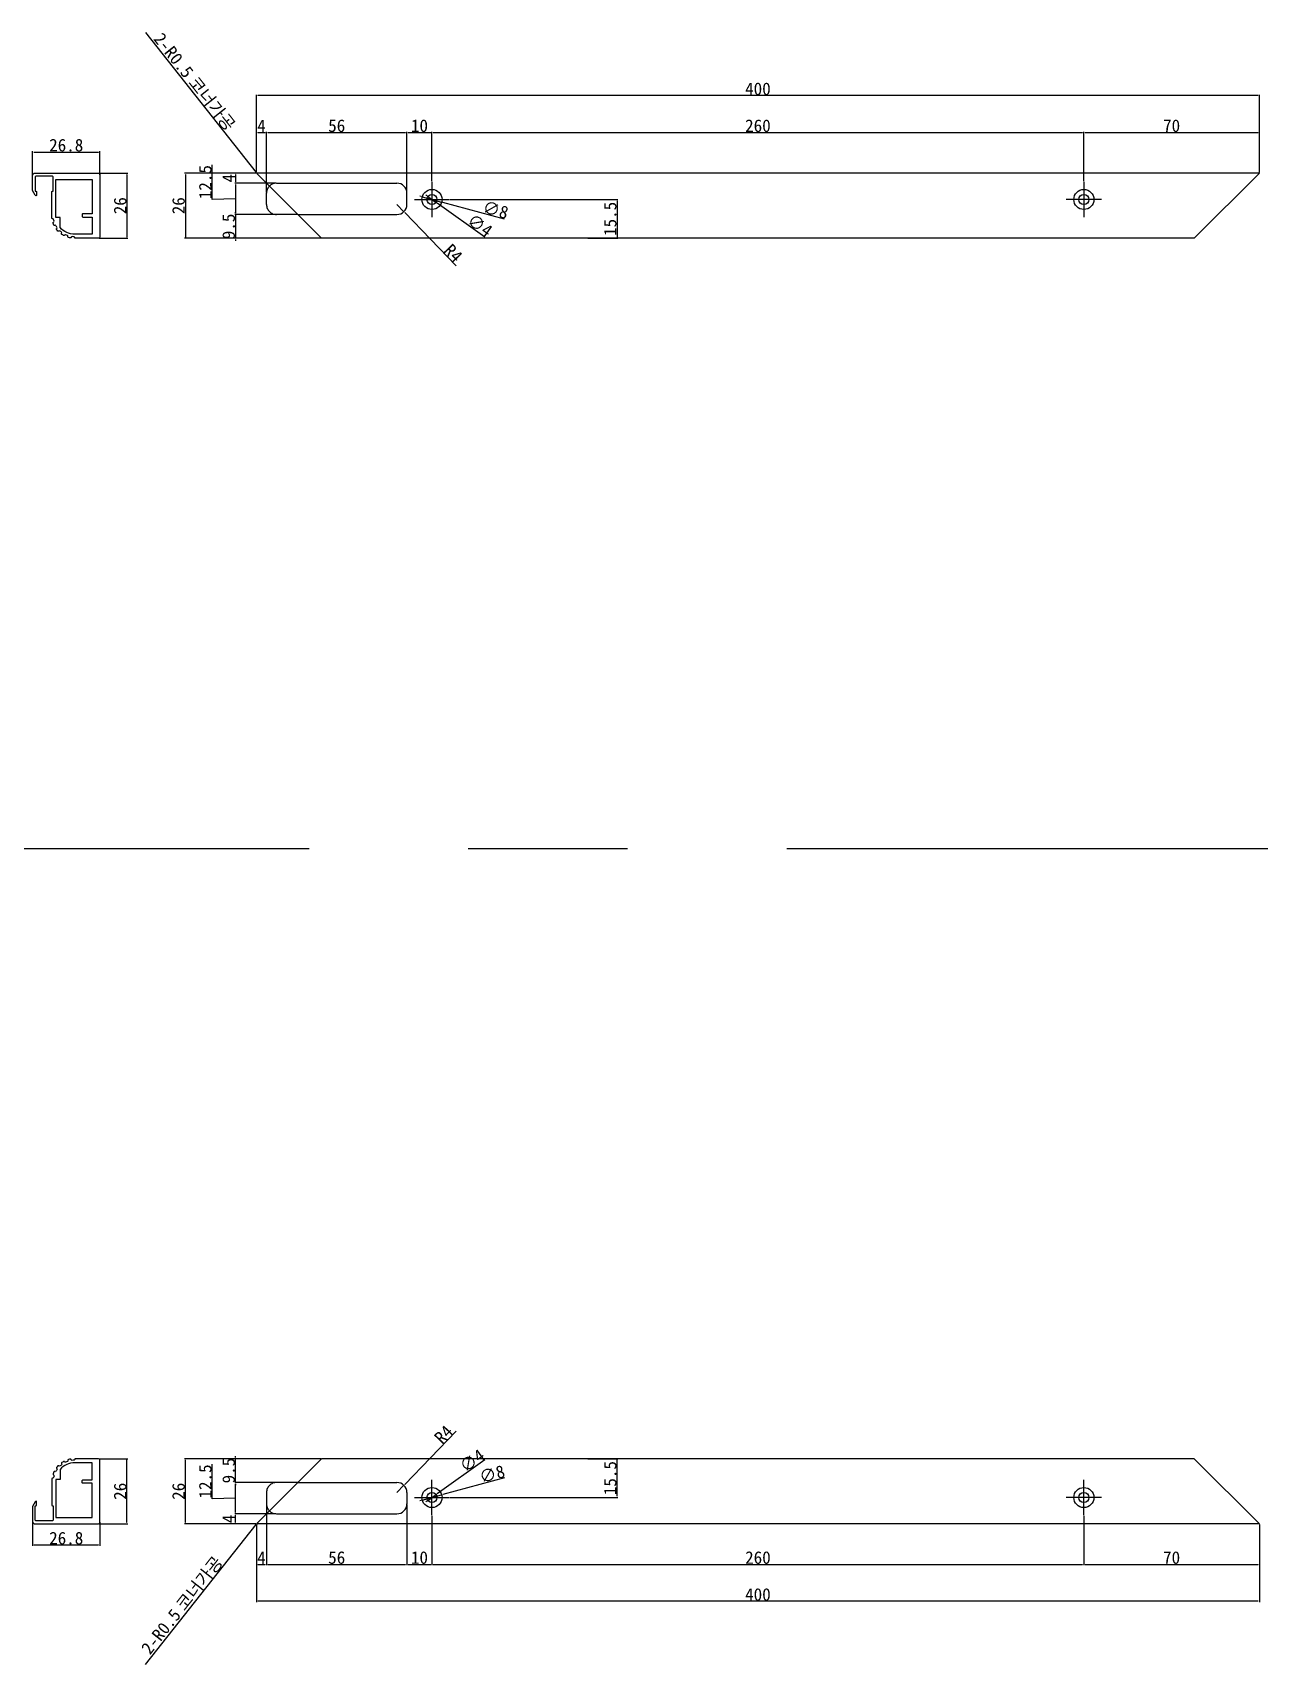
# Model space of a CAD drawing. Header units: millimetres. Extents: x -44117 to 256353, y -2095463 to 65325.
# Drawn here: x -15733 to -15244, y 52875 to 53526 of the extents above; entities that cross this region are included whole.
import ezdxf

# ---------------------------------------------------------------- set-up
doc = ezdxf.new("R2010")
doc.units = ezdxf.units.MM
doc.header["$LTSCALE"] = 10
doc.linetypes.add('CENTER', pattern=[50.8, 31.75, -6.35, 6.35, -6.35])
doc.linetypes.add('HIDDEN', pattern=[9.525, 6.35, -3.175])
doc.layers.add('cen', color=1, linetype='CENTER')
doc.layers.add('hid', color=8, linetype='HIDDEN')
doc.styles.add('고딕', font='')
doc.styles.get('고딕').set_extended_font_data('HYgtrE')
doc.dimstyles.new('hi01 a4 - 1scale', dxfattribs={"dimtxt": 5, "dimasz": 0.5, "dimexe": 0.3, "dimexo": 0.3, "dimgap": 0.2, "dimtad": 1, "dimdec": 1, "dimdsep": 46, "dimtxsty": 'Standard', "dimcen": 1, "dimclrd": 251, "dimclre": 251, "dimclrt": 3, "dimadec": 1, "dimazin": 2, "dimtfac": 1, "dimtdec": 1, "dimtix": 1, "dimtmove": 1, "dimatfit": 3, "dimfxl": 0, "dimarcsym": 0})

msp = doc.modelspace()

# ---------------------------------------------------------------- blocks, each defined once
blk = doc.blocks.new('*D954')
at = {"color": 251, "lineweight": -2, "transparency": 16777216}
for p, q in [((-15643.67, 53469.9), (-15643.67, 53486.08)), ((-15643.17, 53485.78), (-15640.17, 53485.78)), ((-15639.67, 53461.9), (-15639.67, 53486.08))]:
    blk.add_line(p, q, dxfattribs=at)
at = {"color": 251, "transparency": 16777216}
for points in [[(-15643.17, 53485.86), (-15643.17, 53485.69), (-15643.67, 53485.78)], [(-15640.17, 53485.86), (-15640.17, 53485.69), (-15639.67, 53485.78)]]:
    blk.add_solid(points, dxfattribs=at)
at = {"layer": 'Defpoints', "color": 0, "transparency": 16777216}
for p in [(-15639.67, 53485.78), (-15643.67, 53469.6), (-15639.67, 53461.6)]:
    blk.add_point(p, dxfattribs=at)
at = {"color": 3, "transparency": 16777216, "insert": (-15641.67, 53488.48), "char_height": 5, "attachment_point": 5}
blk.add_mtext('4', dxfattribs=at)
blk = doc.blocks.new('*D955')
at = {"color": 251, "lineweight": -2, "transparency": 16777216}
for p, q in [((-15639.67, 53469.9), (-15639.67, 53486.08)), ((-15639.17, 53485.78), (-15584.17, 53485.78)), ((-15583.67, 53461.9), (-15583.67, 53486.08))]:
    blk.add_line(p, q, dxfattribs=at)
at = {"color": 251, "transparency": 16777216}
for points in [[(-15639.17, 53485.86), (-15639.17, 53485.69), (-15639.67, 53485.78)], [(-15584.17, 53485.86), (-15584.17, 53485.69), (-15583.67, 53485.78)]]:
    blk.add_solid(points, dxfattribs=at)
at = {"layer": 'Defpoints', "color": 0, "transparency": 16777216}
for p in [(-15583.67, 53485.78), (-15639.67, 53469.6), (-15583.67, 53461.6)]:
    blk.add_point(p, dxfattribs=at)
at = {"color": 3, "transparency": 16777216, "insert": (-15611.67, 53488.48), "char_height": 5, "attachment_point": 5}
blk.add_mtext('56', dxfattribs=at)
blk = doc.blocks.new('*D976')
at = {"color": 251, "lineweight": -2, "transparency": 16777216}
for p, q in [((-15583.67, 53469.9), (-15583.67, 53486.08)), ((-15583.17, 53485.78), (-15574.17, 53485.78)), ((-15573.67, 53466.4), (-15573.67, 53486.08))]:
    blk.add_line(p, q, dxfattribs=at)
at = {"color": 251, "transparency": 16777216}
for points in [[(-15583.17, 53485.86), (-15583.17, 53485.69), (-15583.67, 53485.78)], [(-15574.17, 53485.86), (-15574.17, 53485.69), (-15573.67, 53485.78)]]:
    blk.add_solid(points, dxfattribs=at)
at = {"layer": 'Defpoints', "color": 0, "transparency": 16777216}
for p in [(-15573.67, 53485.78), (-15583.67, 53469.6), (-15573.67, 53466.1)]:
    blk.add_point(p, dxfattribs=at)
at = {"color": 3, "transparency": 16777216, "insert": (-15578.67, 53488.48), "char_height": 5, "attachment_point": 5}
blk.add_mtext('10', dxfattribs=at)
blk = doc.blocks.new('*D977')
at = {"color": 251, "lineweight": -2, "transparency": 16777216}
for p, q in [((-15573.67, 53466.4), (-15573.67, 53486.08)), ((-15573.17, 53485.78), (-15314.17, 53485.78)), ((-15313.67, 53466.4), (-15313.67, 53486.08))]:
    blk.add_line(p, q, dxfattribs=at)
at = {"color": 251, "transparency": 16777216}
for points in [[(-15573.17, 53485.86), (-15573.17, 53485.69), (-15573.67, 53485.78)], [(-15314.17, 53485.86), (-15314.17, 53485.69), (-15313.67, 53485.78)]]:
    blk.add_solid(points, dxfattribs=at)
at = {"layer": 'Defpoints', "color": 0, "transparency": 16777216}
for p in [(-15313.67, 53485.78), (-15573.67, 53466.1), (-15313.67, 53466.1)]:
    blk.add_point(p, dxfattribs=at)
at = {"color": 3, "transparency": 16777216, "insert": (-15443.67, 53488.48), "char_height": 5, "attachment_point": 5}
blk.add_mtext('260', dxfattribs=at)
blk = doc.blocks.new('*D978')
at = {"color": 251, "lineweight": -2, "transparency": 16777216}
for p, q in [((-15643.67, 53469.9), (-15643.67, 53500.8)), ((-15244.17, 53500.5), (-15643.17, 53500.5)), ((-15243.67, 53469.9), (-15243.67, 53500.8))]:
    blk.add_line(p, q, dxfattribs=at)
at = {"color": 251, "transparency": 16777216}
for points in [[(-15643.17, 53500.58), (-15643.17, 53500.41), (-15643.67, 53500.5)], [(-15244.17, 53500.58), (-15244.17, 53500.41), (-15243.67, 53500.5)]]:
    blk.add_solid(points, dxfattribs=at)
at = {"layer": 'Defpoints', "color": 0, "transparency": 16777216}
for p in [(-15643.67, 53500.5), (-15643.67, 53469.6), (-15243.67, 53469.6)]:
    blk.add_point(p, dxfattribs=at)
at = {"color": 3, "transparency": 16777216, "insert": (-15443.67, 53503.2), "char_height": 5, "attachment_point": 5}
blk.add_mtext('400', dxfattribs=at)
blk = doc.blocks.new('*D979')
at = {"color": 251, "lineweight": -2, "transparency": 16777216}
for p, q in [((-15313.67, 53469.9), (-15313.67, 53486.08)), ((-15313.17, 53485.78), (-15244.17, 53485.78)), ((-15243.67, 53469.9), (-15243.67, 53486.08))]:
    blk.add_line(p, q, dxfattribs=at)
at = {"color": 251, "transparency": 16777216}
for points in [[(-15313.17, 53485.86), (-15313.17, 53485.69), (-15313.67, 53485.78)], [(-15244.17, 53485.86), (-15244.17, 53485.69), (-15243.67, 53485.78)]]:
    blk.add_solid(points, dxfattribs=at)
at = {"layer": 'Defpoints', "color": 0, "transparency": 16777216}
for p in [(-15243.67, 53485.78), (-15313.67, 53469.6), (-15243.67, 53469.6)]:
    blk.add_point(p, dxfattribs=at)
at = {"color": 3, "transparency": 16777216, "insert": (-15278.67, 53488.48), "char_height": 5, "attachment_point": 5}
blk.add_mtext('70', dxfattribs=at)
blk = doc.blocks.new('*D980')
at = {"color": 251, "lineweight": -2, "transparency": 16777216}
for p, q in [((-15732.95, 53468.9), (-15732.95, 53478.33)), ((-15732.45, 53478.03), (-15706.65, 53478.03)), ((-15706.15, 53468.9), (-15706.15, 53478.33))]:
    blk.add_line(p, q, dxfattribs=at)
at = {"color": 251, "transparency": 16777216}
for points in [[(-15732.45, 53478.11), (-15732.45, 53477.94), (-15732.95, 53478.03)], [(-15706.65, 53478.11), (-15706.65, 53477.94), (-15706.15, 53478.03)]]:
    blk.add_solid(points, dxfattribs=at)
at = {"layer": 'Defpoints', "color": 0, "transparency": 16777216}
for p in [(-15706.15, 53478.03), (-15732.95, 53468.6), (-15706.15, 53468.6)]:
    blk.add_point(p, dxfattribs=at)
at = {"color": 3, "transparency": 16777216, "insert": (-15719.55, 53480.73), "char_height": 5, "attachment_point": 5}
blk.add_mtext('26.8', dxfattribs=at)
blk = doc.blocks.new('*D981')
at = {"color": 251, "lineweight": -2, "transparency": 16777216}
for p, q in [((-15706.35, 53469.6), (-15695.03, 53469.6)), ((-15695.33, 53469.1), (-15695.33, 53444.11)), ((-15706.35, 53443.61), (-15695.03, 53443.61))]:
    blk.add_line(p, q, dxfattribs=at)
at = {"color": 251, "transparency": 16777216}
for points in [[(-15695.41, 53469.1), (-15695.25, 53469.1), (-15695.33, 53469.6)], [(-15695.41, 53444.11), (-15695.25, 53444.11), (-15695.33, 53443.61)]]:
    blk.add_solid(points, dxfattribs=at)
at = {"layer": 'Defpoints', "color": 0, "transparency": 16777216}
for p in [(-15706.65, 53469.6), (-15706.65, 53443.61), (-15695.33, 53443.61)]:
    blk.add_point(p, dxfattribs=at)
at = {"color": 3, "transparency": 16777216, "insert": (-15698.03, 53456.61), "char_height": 5, "attachment_point": 5, "rotation": 90}
blk.add_mtext('26', dxfattribs=at)
blk = doc.blocks.new('*D982')
at = {"color": 251, "lineweight": -2, "transparency": 16777216}
for p, q in [((-15643.97, 53469.6), (-15652.35, 53469.6)), ((-15652.05, 53469.1), (-15652.05, 53466.1)), ((-15635.97, 53465.6), (-15652.35, 53465.6))]:
    blk.add_line(p, q, dxfattribs=at)
at = {"color": 251, "transparency": 16777216}
for points in [[(-15652.14, 53469.1), (-15651.97, 53469.1), (-15652.05, 53469.6)], [(-15652.14, 53466.1), (-15651.97, 53466.1), (-15652.05, 53465.6)]]:
    blk.add_solid(points, dxfattribs=at)
at = {"layer": 'Defpoints', "color": 0, "transparency": 16777216}
for p in [(-15643.67, 53469.6), (-15652.05, 53465.6), (-15635.67, 53465.6)]:
    blk.add_point(p, dxfattribs=at)
at = {"color": 3, "transparency": 16777216, "insert": (-15654.75, 53467.6), "char_height": 5, "attachment_point": 5, "rotation": 90}
blk.add_mtext('4', dxfattribs=at)
blk = doc.blocks.new('*D983')
at = {"color": 251, "lineweight": -2, "transparency": 16777216}
for p, q in [((-15661.38, 53459.15), (-15661.38, 53472.89)), ((-15635.97, 53465.6), (-15652.35, 53465.6)), ((-15652.05, 53465.1), (-15652.05, 53453.6)), ((-15652.05, 53459.35), (-15661.38, 53459.15)), ((-15627.47, 53453.1), (-15652.35, 53453.1))]:
    blk.add_line(p, q, dxfattribs=at)
at = {"color": 251, "transparency": 16777216}
for points in [[(-15652.14, 53465.1), (-15651.97, 53465.1), (-15652.05, 53465.6)], [(-15652.14, 53453.6), (-15651.97, 53453.6), (-15652.05, 53453.1)]]:
    blk.add_solid(points, dxfattribs=at)
at = {"layer": 'Defpoints', "color": 0, "transparency": 16777216}
for p in [(-15635.67, 53465.6), (-15652.05, 53453.1), (-15627.17, 53453.1)]:
    blk.add_point(p, dxfattribs=at)
at = {"color": 3, "transparency": 16777216, "insert": (-15664.08, 53466.02), "char_height": 5, "attachment_point": 5, "rotation": 90}
blk.add_mtext('12.5', dxfattribs=at)
blk = doc.blocks.new('*D984')
at = {"color": 251, "lineweight": -2, "transparency": 16777216}
for p, q in [((-15627.47, 53453.1), (-15652.35, 53453.1)), ((-15652.05, 53453.6), (-15652.05, 53454.1)), ((-15652.05, 53453.1), (-15652.05, 53443.61)), ((-15617.98, 53443.61), (-15652.35, 53443.61)), ((-15652.05, 53443.11), (-15652.05, 53442.61))]:
    blk.add_line(p, q, dxfattribs=at)
at = {"color": 251, "transparency": 16777216}
for points in [[(-15652.14, 53453.6), (-15651.97, 53453.6), (-15652.05, 53453.1)], [(-15652.14, 53443.11), (-15651.97, 53443.11), (-15652.05, 53443.61)]]:
    blk.add_solid(points, dxfattribs=at)
at = {"layer": 'Defpoints', "color": 0, "transparency": 16777216}
for p in [(-15627.17, 53453.1), (-15652.05, 53443.61), (-15617.68, 53443.61)]:
    blk.add_point(p, dxfattribs=at)
at = {"color": 3, "transparency": 16777216, "insert": (-15654.75, 53448.36), "char_height": 5, "attachment_point": 5, "rotation": 90}
blk.add_mtext('9.5', dxfattribs=at)
blk = doc.blocks.new('*D985')
at = {"color": 251, "lineweight": -2, "transparency": 16777216}
for p, q in [((-15643.97, 53469.6), (-15672.34, 53469.6)), ((-15672.04, 53469.1), (-15672.04, 53444.11)), ((-15617.98, 53443.61), (-15672.34, 53443.61))]:
    blk.add_line(p, q, dxfattribs=at)
at = {"color": 251, "transparency": 16777216}
for points in [[(-15672.12, 53469.1), (-15671.96, 53469.1), (-15672.04, 53469.6)], [(-15672.12, 53444.11), (-15671.96, 53444.11), (-15672.04, 53443.61)]]:
    blk.add_solid(points, dxfattribs=at)
at = {"layer": 'Defpoints', "color": 0, "transparency": 16777216}
for p in [(-15643.67, 53469.6), (-15672.04, 53443.61), (-15617.68, 53443.61)]:
    blk.add_point(p, dxfattribs=at)
at = {"color": 3, "transparency": 16777216, "insert": (-15674.74, 53456.61), "char_height": 5, "attachment_point": 5, "rotation": 90}
blk.add_mtext('26', dxfattribs=at)
blk = doc.blocks.new('*D986')
at = {"color": 251, "lineweight": -2, "transparency": 16777216}
for p, q in [((-15587.67, 53457.1), (-15584.9, 53454.23)), ((-15564.08, 53432.66), (-15584.55, 53453.87))]:
    blk.add_line(p, q, dxfattribs=at)
at = {"color": 251, "transparency": 16777216}
blk.add_solid([(-15584.49, 53453.92), (-15584.61, 53453.81), (-15584.9, 53454.23)], dxfattribs=at)
at = {"layer": 'Defpoints', "color": 0, "transparency": 16777216}
for p in [(-15587.67, 53457.1), (-15584.9, 53454.23)]:
    blk.add_point(p, dxfattribs=at)
at = {"color": 3, "transparency": 16777216, "insert": (-15565.17, 53437.68), "char_height": 5, "attachment_point": 5, "rotation": 313.98448}
blk.add_mtext('R4', dxfattribs=at)
blk = doc.blocks.new('*D987')
at = {"color": 251, "lineweight": -2, "transparency": 16777216}
for p, q in [((-15578.01, 53460.29), (-15578.5, 53460.42)), ((-15577.53, 53460.16), (-15569.82, 53458.05)), ((-15544.81, 53451.22), (-15569.33, 53457.92))]:
    blk.add_line(p, q, dxfattribs=at)
at = {"color": 251, "transparency": 16777216}
for points in [[(-15577.99, 53460.37), (-15578.04, 53460.21), (-15577.53, 53460.16)], [(-15569.31, 53458), (-15569.35, 53457.84), (-15569.82, 53458.05)]]:
    blk.add_solid(points, dxfattribs=at)
at = {"layer": 'Defpoints', "color": 0, "transparency": 16777216}
for p in [(-15577.53, 53460.16), (-15569.82, 53458.05)]:
    blk.add_point(p, dxfattribs=at)
at = {"color": 3, "transparency": 16777216, "insert": (-15548.31, 53454.97), "char_height": 5, "attachment_point": 5, "rotation": 344.72026}
blk.add_mtext('∅8', dxfattribs=at)
blk = doc.blocks.new('*D988')
at = {"color": 251, "lineweight": -2, "transparency": 16777216}
for p, q in [((-15575.71, 53460.56), (-15576.12, 53460.85)), ((-15575.3, 53460.26), (-15572.04, 53457.94)), ((-15552.57, 53444.07), (-15571.64, 53457.65))]:
    blk.add_line(p, q, dxfattribs=at)
at = {"color": 251, "transparency": 16777216}
for points in [[(-15575.66, 53460.62), (-15575.76, 53460.49), (-15575.3, 53460.26)], [(-15571.59, 53457.72), (-15571.69, 53457.59), (-15572.04, 53457.94)]]:
    blk.add_solid(points, dxfattribs=at)
at = {"layer": 'Defpoints', "color": 0, "transparency": 16777216}
for p in [(-15575.3, 53460.26), (-15572.04, 53457.94)]:
    blk.add_point(p, dxfattribs=at)
at = {"color": 3, "transparency": 16777216, "insert": (-15554.56, 53448.8), "char_height": 5, "attachment_point": 5, "rotation": 324.5302}
blk.add_mtext('∅4', dxfattribs=at)
blk = doc.blocks.new('*D989')
at = {"color": 251, "lineweight": -2, "transparency": 16777216}
for p, q in [((-15566.37, 53459.1), (-15499.57, 53459.1)), ((-15499.87, 53458.6), (-15499.87, 53444.11)), ((-15511.51, 53443.61), (-15499.57, 53443.61))]:
    blk.add_line(p, q, dxfattribs=at)
at = {"color": 251, "transparency": 16777216}
for points in [[(-15499.95, 53458.6), (-15499.79, 53458.6), (-15499.87, 53459.1)], [(-15499.95, 53444.11), (-15499.79, 53444.11), (-15499.87, 53443.61)]]:
    blk.add_solid(points, dxfattribs=at)
at = {"layer": 'Defpoints', "color": 0, "transparency": 16777216}
for p in [(-15566.67, 53459.1), (-15511.81, 53443.61), (-15499.87, 53443.61)]:
    blk.add_point(p, dxfattribs=at)
at = {"color": 3, "transparency": 16777216, "insert": (-15502.57, 53451.36), "char_height": 5, "attachment_point": 5, "rotation": 90}
blk.add_mtext('15.5', dxfattribs=at)
blk = doc.blocks.new('*D956')
at = {"color": 251, "lineweight": -2, "transparency": 16777216}
for p, q in [((-15687.99, 53525.64), (-15643.79, 53469.89)), ((-15643.17, 53469.1), (-15643.48, 53469.5))]:
    blk.add_line(p, q, dxfattribs=at)
at = {"color": 251, "transparency": 16777216}
blk.add_solid([(-15643.73, 53469.94), (-15643.86, 53469.84), (-15643.48, 53469.5)], dxfattribs=at)
at = {"layer": 'Defpoints', "color": 0, "transparency": 16777216}
for p in [(-15643.48, 53469.5), (-15643.17, 53469.1)]:
    blk.add_point(p, dxfattribs=at)
at = {"color": 3, "transparency": 16777216, "insert": (-15668.52, 53505.89), "char_height": 5, "attachment_point": 5, "rotation": 308.40758}
blk.add_mtext('2-R0.5{\\f굴림|b0|i0|c129|p50; 코너가공}', dxfattribs=at)
blk = doc.blocks.new('*D957')
at = {"color": 251, "lineweight": -2, "transparency": 16777216}
for p, q in [((-15639.67, 52938.61), (-15639.67, 52914.44)), ((-15643.67, 52930.61), (-15643.67, 52914.44)), ((-15643.17, 52914.74), (-15640.17, 52914.74))]:
    blk.add_line(p, q, dxfattribs=at)
at = {"color": 251, "transparency": 16777216}
for points in [[(-15643.17, 52914.83), (-15643.17, 52914.66), (-15643.67, 52914.74)], [(-15640.17, 52914.83), (-15640.17, 52914.66), (-15639.67, 52914.74)]]:
    blk.add_solid(points, dxfattribs=at)
at = {"layer": 'Defpoints', "color": 0, "transparency": 16777216}
for p in [(-15639.67, 52938.91), (-15643.67, 52930.91), (-15639.67, 52914.74)]:
    blk.add_point(p, dxfattribs=at)
at = {"color": 3, "transparency": 16777216, "insert": (-15641.67, 52917.44), "char_height": 5, "attachment_point": 5}
blk.add_mtext('4', dxfattribs=at)
blk = doc.blocks.new('*D958')
at = {"color": 251, "lineweight": -2, "transparency": 16777216}
for p, q in [((-15583.67, 52938.61), (-15583.67, 52914.44)), ((-15639.67, 52930.61), (-15639.67, 52914.44)), ((-15639.17, 52914.74), (-15584.17, 52914.74))]:
    blk.add_line(p, q, dxfattribs=at)
at = {"color": 251, "transparency": 16777216}
for points in [[(-15639.17, 52914.83), (-15639.17, 52914.66), (-15639.67, 52914.74)], [(-15584.17, 52914.83), (-15584.17, 52914.66), (-15583.67, 52914.74)]]:
    blk.add_solid(points, dxfattribs=at)
at = {"layer": 'Defpoints', "color": 0, "transparency": 16777216}
for p in [(-15583.67, 52938.91), (-15639.67, 52930.91), (-15583.67, 52914.74)]:
    blk.add_point(p, dxfattribs=at)
at = {"color": 3, "transparency": 16777216, "insert": (-15611.67, 52917.44), "char_height": 5, "attachment_point": 5}
blk.add_mtext('56', dxfattribs=at)
blk = doc.blocks.new('*D991')
at = {"color": 251, "lineweight": -2, "transparency": 16777216}
for p, q in [((-15573.67, 52934.11), (-15573.67, 52914.44)), ((-15583.67, 52930.61), (-15583.67, 52914.44)), ((-15583.17, 52914.74), (-15574.17, 52914.74))]:
    blk.add_line(p, q, dxfattribs=at)
at = {"color": 251, "transparency": 16777216}
for points in [[(-15583.17, 52914.83), (-15583.17, 52914.66), (-15583.67, 52914.74)], [(-15574.17, 52914.83), (-15574.17, 52914.66), (-15573.67, 52914.74)]]:
    blk.add_solid(points, dxfattribs=at)
at = {"layer": 'Defpoints', "color": 0, "transparency": 16777216}
for p in [(-15573.67, 52934.41), (-15583.67, 52930.91), (-15573.67, 52914.74)]:
    blk.add_point(p, dxfattribs=at)
at = {"color": 3, "transparency": 16777216, "insert": (-15578.67, 52917.44), "char_height": 5, "attachment_point": 5}
blk.add_mtext('10', dxfattribs=at)
blk = doc.blocks.new('*D992')
at = {"color": 251, "lineweight": -2, "transparency": 16777216}
for p, q in [((-15573.67, 52934.11), (-15573.67, 52914.44)), ((-15313.67, 52934.11), (-15313.67, 52914.44)), ((-15573.17, 52914.74), (-15314.17, 52914.74))]:
    blk.add_line(p, q, dxfattribs=at)
at = {"color": 251, "transparency": 16777216}
for points in [[(-15573.17, 52914.83), (-15573.17, 52914.66), (-15573.67, 52914.74)], [(-15314.17, 52914.83), (-15314.17, 52914.66), (-15313.67, 52914.74)]]:
    blk.add_solid(points, dxfattribs=at)
at = {"layer": 'Defpoints', "color": 0, "transparency": 16777216}
for p in [(-15573.67, 52934.41), (-15313.67, 52934.41), (-15313.67, 52914.74)]:
    blk.add_point(p, dxfattribs=at)
at = {"color": 3, "transparency": 16777216, "insert": (-15443.67, 52917.44), "char_height": 5, "attachment_point": 5}
blk.add_mtext('260', dxfattribs=at)
blk = doc.blocks.new('*D993')
at = {"color": 251, "lineweight": -2, "transparency": 16777216}
for p, q in [((-15643.67, 52930.61), (-15643.67, 52899.72)), ((-15243.67, 52930.61), (-15243.67, 52899.72)), ((-15244.17, 52900.02), (-15643.17, 52900.02))]:
    blk.add_line(p, q, dxfattribs=at)
at = {"color": 251, "transparency": 16777216}
for points in [[(-15643.17, 52900.1), (-15643.17, 52899.94), (-15643.67, 52900.02)], [(-15244.17, 52900.1), (-15244.17, 52899.94), (-15243.67, 52900.02)]]:
    blk.add_solid(points, dxfattribs=at)
at = {"layer": 'Defpoints', "color": 0, "transparency": 16777216}
for p in [(-15643.67, 52930.91), (-15243.67, 52930.91), (-15643.67, 52900.02)]:
    blk.add_point(p, dxfattribs=at)
at = {"color": 3, "transparency": 16777216, "insert": (-15443.67, 52902.72), "char_height": 5, "attachment_point": 5}
blk.add_mtext('400', dxfattribs=at)
blk = doc.blocks.new('*D994')
at = {"color": 251, "lineweight": -2, "transparency": 16777216}
for p, q in [((-15313.67, 52930.61), (-15313.67, 52914.44)), ((-15243.67, 52930.61), (-15243.67, 52914.44)), ((-15313.17, 52914.74), (-15244.17, 52914.74))]:
    blk.add_line(p, q, dxfattribs=at)
at = {"color": 251, "transparency": 16777216}
for points in [[(-15313.17, 52914.83), (-15313.17, 52914.66), (-15313.67, 52914.74)], [(-15244.17, 52914.83), (-15244.17, 52914.66), (-15243.67, 52914.74)]]:
    blk.add_solid(points, dxfattribs=at)
at = {"layer": 'Defpoints', "color": 0, "transparency": 16777216}
for p in [(-15313.67, 52930.91), (-15243.67, 52930.91), (-15243.67, 52914.74)]:
    blk.add_point(p, dxfattribs=at)
at = {"color": 3, "transparency": 16777216, "insert": (-15278.67, 52917.44), "char_height": 5, "attachment_point": 5}
blk.add_mtext('70', dxfattribs=at)
blk = doc.blocks.new('*D995')
at = {"color": 251, "lineweight": -2, "transparency": 16777216}
for p, q in [((-15732.95, 52931.61), (-15732.95, 52922.19)), ((-15706.15, 52931.61), (-15706.15, 52922.19)), ((-15732.45, 52922.49), (-15706.65, 52922.49))]:
    blk.add_line(p, q, dxfattribs=at)
at = {"color": 251, "transparency": 16777216}
for points in [[(-15732.45, 52922.57), (-15732.45, 52922.41), (-15732.95, 52922.49)], [(-15706.65, 52922.57), (-15706.65, 52922.41), (-15706.15, 52922.49)]]:
    blk.add_solid(points, dxfattribs=at)
at = {"layer": 'Defpoints', "color": 0, "transparency": 16777216}
for p in [(-15732.95, 52931.91), (-15706.15, 52931.91), (-15706.15, 52922.49)]:
    blk.add_point(p, dxfattribs=at)
at = {"color": 3, "transparency": 16777216, "insert": (-15719.55, 52925.19), "char_height": 5, "attachment_point": 5}
blk.add_mtext('26.8', dxfattribs=at)
blk = doc.blocks.new('*D996')
at = {"color": 251, "lineweight": -2, "transparency": 16777216}
for p, q in [((-15706.35, 52956.91), (-15695.03, 52956.91)), ((-15695.33, 52931.41), (-15695.33, 52956.41)), ((-15706.35, 52930.91), (-15695.03, 52930.91))]:
    blk.add_line(p, q, dxfattribs=at)
at = {"color": 251, "transparency": 16777216}
for points in [[(-15695.41, 52956.41), (-15695.25, 52956.41), (-15695.33, 52956.91)], [(-15695.41, 52931.41), (-15695.25, 52931.41), (-15695.33, 52930.91)]]:
    blk.add_solid(points, dxfattribs=at)
at = {"layer": 'Defpoints', "color": 0, "transparency": 16777216}
for p in [(-15706.65, 52956.91), (-15695.33, 52956.91), (-15706.65, 52930.91)]:
    blk.add_point(p, dxfattribs=at)
at = {"color": 3, "transparency": 16777216, "insert": (-15698.03, 52943.91), "char_height": 5, "attachment_point": 5, "rotation": 90}
blk.add_mtext('26', dxfattribs=at)
blk = doc.blocks.new('*D997')
at = {"color": 251, "lineweight": -2, "transparency": 16777216}
for p, q in [((-15635.97, 52934.91), (-15652.35, 52934.91)), ((-15652.05, 52931.41), (-15652.05, 52934.41)), ((-15643.97, 52930.91), (-15652.35, 52930.91))]:
    blk.add_line(p, q, dxfattribs=at)
at = {"color": 251, "transparency": 16777216}
for points in [[(-15652.14, 52934.41), (-15651.97, 52934.41), (-15652.05, 52934.91)], [(-15652.14, 52931.41), (-15651.97, 52931.41), (-15652.05, 52930.91)]]:
    blk.add_solid(points, dxfattribs=at)
at = {"layer": 'Defpoints', "color": 0, "transparency": 16777216}
for p in [(-15652.05, 52934.91), (-15635.67, 52934.91), (-15643.67, 52930.91)]:
    blk.add_point(p, dxfattribs=at)
at = {"color": 3, "transparency": 16777216, "insert": (-15654.75, 52932.91), "char_height": 5, "attachment_point": 5, "rotation": 90}
blk.add_mtext('4', dxfattribs=at)
blk = doc.blocks.new('*D998')
at = {"color": 251, "lineweight": -2, "transparency": 16777216}
for p, q in [((-15661.38, 52940.96), (-15661.38, 52954.7)), ((-15627.47, 52947.41), (-15652.35, 52947.41)), ((-15652.05, 52935.41), (-15652.05, 52946.91)), ((-15652.05, 52941.16), (-15661.38, 52940.96)), ((-15635.97, 52934.91), (-15652.35, 52934.91))]:
    blk.add_line(p, q, dxfattribs=at)
at = {"color": 251, "transparency": 16777216}
for points in [[(-15652.14, 52946.91), (-15651.97, 52946.91), (-15652.05, 52947.41)], [(-15652.14, 52935.41), (-15651.97, 52935.41), (-15652.05, 52934.91)]]:
    blk.add_solid(points, dxfattribs=at)
at = {"layer": 'Defpoints', "color": 0, "transparency": 16777216}
for p in [(-15652.05, 52947.41), (-15627.17, 52947.41), (-15635.67, 52934.91)]:
    blk.add_point(p, dxfattribs=at)
at = {"color": 3, "transparency": 16777216, "insert": (-15664.08, 52947.83), "char_height": 5, "attachment_point": 5, "rotation": 90}
blk.add_mtext('12.5', dxfattribs=at)
blk = doc.blocks.new('*D999')
at = {"color": 251, "lineweight": -2, "transparency": 16777216}
for p, q in [((-15617.98, 52956.91), (-15652.35, 52956.91)), ((-15652.05, 52957.41), (-15652.05, 52957.91)), ((-15652.05, 52947.41), (-15652.05, 52956.91)), ((-15627.47, 52947.41), (-15652.35, 52947.41)), ((-15652.05, 52946.91), (-15652.05, 52946.41))]:
    blk.add_line(p, q, dxfattribs=at)
at = {"color": 251, "transparency": 16777216}
for points in [[(-15652.14, 52957.41), (-15651.97, 52957.41), (-15652.05, 52956.91)], [(-15652.14, 52946.91), (-15651.97, 52946.91), (-15652.05, 52947.41)]]:
    blk.add_solid(points, dxfattribs=at)
at = {"layer": 'Defpoints', "color": 0, "transparency": 16777216}
for p in [(-15652.05, 52956.91), (-15617.68, 52956.91), (-15627.17, 52947.41)]:
    blk.add_point(p, dxfattribs=at)
at = {"color": 3, "transparency": 16777216, "insert": (-15654.75, 52952.16), "char_height": 5, "attachment_point": 5, "rotation": 90}
blk.add_mtext('9.5', dxfattribs=at)
blk = doc.blocks.new('*D1000')
at = {"color": 251, "lineweight": -2, "transparency": 16777216}
for p, q in [((-15617.98, 52956.91), (-15672.34, 52956.91)), ((-15672.04, 52931.41), (-15672.04, 52956.41)), ((-15643.97, 52930.91), (-15672.34, 52930.91))]:
    blk.add_line(p, q, dxfattribs=at)
at = {"color": 251, "transparency": 16777216}
for points in [[(-15672.12, 52956.41), (-15671.96, 52956.41), (-15672.04, 52956.91)], [(-15672.12, 52931.41), (-15671.96, 52931.41), (-15672.04, 52930.91)]]:
    blk.add_solid(points, dxfattribs=at)
at = {"layer": 'Defpoints', "color": 0, "transparency": 16777216}
for p in [(-15672.04, 52956.91), (-15617.68, 52956.91), (-15643.67, 52930.91)]:
    blk.add_point(p, dxfattribs=at)
at = {"color": 3, "transparency": 16777216, "insert": (-15674.74, 52943.91), "char_height": 5, "attachment_point": 5, "rotation": 90}
blk.add_mtext('26', dxfattribs=at)
blk = doc.blocks.new('*D1001')
at = {"color": 251, "lineweight": -2, "transparency": 16777216}
for p, q in [((-15564.08, 52967.85), (-15584.55, 52946.65)), ((-15587.67, 52943.41), (-15584.9, 52946.29))]:
    blk.add_line(p, q, dxfattribs=at)
at = {"color": 251, "transparency": 16777216}
blk.add_solid([(-15584.61, 52946.71), (-15584.49, 52946.59), (-15584.9, 52946.29)], dxfattribs=at)
at = {"layer": 'Defpoints', "color": 0, "transparency": 16777216}
for p in [(-15584.9, 52946.29), (-15587.67, 52943.41)]:
    blk.add_point(p, dxfattribs=at)
at = {"color": 3, "transparency": 16777216, "insert": (-15569.06, 52966.59), "char_height": 5, "attachment_point": 5, "rotation": 46.01552}
blk.add_mtext('R4', dxfattribs=at)
blk = doc.blocks.new('*D1002')
at = {"color": 251, "lineweight": -2, "transparency": 16777216}
for p, q in [((-15544.81, 52949.3), (-15569.33, 52942.6)), ((-15578.01, 52940.23), (-15578.5, 52940.1)), ((-15577.53, 52940.36), (-15569.82, 52942.47))]:
    blk.add_line(p, q, dxfattribs=at)
at = {"color": 251, "transparency": 16777216}
for points in [[(-15578.04, 52940.31), (-15577.99, 52940.15), (-15577.53, 52940.36)], [(-15569.35, 52942.68), (-15569.31, 52942.52), (-15569.82, 52942.47)]]:
    blk.add_solid(points, dxfattribs=at)
at = {"layer": 'Defpoints', "color": 0, "transparency": 16777216}
for p in [(-15577.53, 52940.36), (-15569.82, 52942.47)]:
    blk.add_point(p, dxfattribs=at)
at = {"color": 3, "transparency": 16777216, "insert": (-15549.73, 52950.75), "char_height": 5, "attachment_point": 5, "rotation": 15.27974}
blk.add_mtext('∅8', dxfattribs=at)
blk = doc.blocks.new('*D1003')
at = {"color": 251, "lineweight": -2, "transparency": 16777216}
for p, q in [((-15552.57, 52956.45), (-15571.64, 52942.86)), ((-15575.71, 52939.96), (-15576.12, 52939.67)), ((-15575.3, 52940.25), (-15572.04, 52942.57))]:
    blk.add_line(p, q, dxfattribs=at)
at = {"color": 251, "transparency": 16777216}
for points in [[(-15575.76, 52940.03), (-15575.66, 52939.89), (-15575.3, 52940.25)], [(-15571.69, 52942.93), (-15571.59, 52942.8), (-15572.04, 52942.57)]]:
    blk.add_solid(points, dxfattribs=at)
at = {"layer": 'Defpoints', "color": 0, "transparency": 16777216}
for p in [(-15575.3, 52940.25), (-15572.04, 52942.57)]:
    blk.add_point(p, dxfattribs=at)
at = {"color": 3, "transparency": 16777216, "insert": (-15557.69, 52956.12), "char_height": 5, "attachment_point": 5, "rotation": 35.4698}
blk.add_mtext('∅4', dxfattribs=at)
blk = doc.blocks.new('*D1004')
at = {"color": 251, "lineweight": -2, "transparency": 16777216}
for p, q in [((-15511.51, 52956.91), (-15499.57, 52956.91)), ((-15499.87, 52941.91), (-15499.87, 52956.41)), ((-15566.37, 52941.41), (-15499.57, 52941.41))]:
    blk.add_line(p, q, dxfattribs=at)
at = {"color": 251, "transparency": 16777216}
for points in [[(-15499.95, 52956.41), (-15499.79, 52956.41), (-15499.87, 52956.91)], [(-15499.95, 52941.91), (-15499.79, 52941.91), (-15499.87, 52941.41)]]:
    blk.add_solid(points, dxfattribs=at)
at = {"layer": 'Defpoints', "color": 0, "transparency": 16777216}
for p in [(-15511.81, 52956.91), (-15499.87, 52956.91), (-15566.67, 52941.41)]:
    blk.add_point(p, dxfattribs=at)
at = {"color": 3, "transparency": 16777216, "insert": (-15502.57, 52949.16), "char_height": 5, "attachment_point": 5, "rotation": 90}
blk.add_mtext('15.5', dxfattribs=at)
blk = doc.blocks.new('*D959')
at = {"color": 251, "lineweight": -2, "transparency": 16777216}
for p, q in [((-15687.99, 52874.88), (-15643.79, 52930.63)), ((-15643.17, 52931.41), (-15643.48, 52931.02))]:
    blk.add_line(p, q, dxfattribs=at)
blk.add_arc((-15643.17, 52931.41), 0.5, 214.37747, 265.96989, dxfattribs=at)
at = {"color": 251, "transparency": 16777216}
blk.add_solid([(-15643.86, 52930.68), (-15643.73, 52930.58), (-15643.48, 52931.02)], dxfattribs=at)
at = {"layer": 'Defpoints', "color": 0, "transparency": 16777216}
for p in [(-15643.48, 52931.02), (-15643.17, 52931.41)]:
    blk.add_point(p, dxfattribs=at)
at = {"color": 3, "transparency": 16777216, "insert": (-15673.2, 52898.35), "char_height": 5, "attachment_point": 5, "rotation": 51.59242}
blk.add_mtext('2-R0.5{\\f굴림|b0|i0|c129|p50; 코너가공}', dxfattribs=at)
blk = doc.blocks.new('A$C2EC13F1B')
at = {"color": 7}
for p, q in [((-3.67, -0.83), (-1.17, 4.17)), ((-1.17, 4.17), (1.33, -0.83))]:
    blk.add_line(p, q, dxfattribs=at)
blk.add_lwpolyline([(-3.67, -0.83), (1.33, -0.83)], dxfattribs=at)
blk = doc.blocks.new('a4 1scale')
at = {"color": 8}
for p, q in [((-15144.83, -4477.045), (-14867.83, -4477.045)), ((-15097.659, -4499.609), (-15097.659, -4477.045)), ((-15057.669, -4499.619), (-15057.669, -4477.056)), ((-15019.679, -4499.619), (-15019.679, -4477.056)), ((-14981.69, -4499.619), (-14981.69, -4477.056)), ((-14943.7, -4499.619), (-14943.7, -4477.056)), ((-14905.71, -4499.619), (-14905.71, -4477.056)), ((-15028.055, -4478.056), (-15028.055, -4498.619)), ((-14980.897, -4480.626), (-14944.7, -4480.626)), ((-14975.069, -4480.626), (-14975.069, -4498.619)), ((-14952.076, -4480.626), (-14952.076, -4498.619)), ((-14942.907, -4480.626), (-14906.71, -4480.626)), ((-15056.67, -4483.197), (-15020.679, -4483.197)), ((-15018.681, -4483.197), (-14982.69, -4483.197)), ((-14980.897, -4486.626), (-14944.7, -4486.626)), ((-14942.907, -4486.626), (-14906.71, -4486.626)), ((-15096.659, -4488.327), (-15058.666, -4488.337)), ((-15056.672, -4488.337), (-15020.679, -4488.337)), ((-15018.682, -4488.337), (-14982.69, -4488.337)), ((-15141.534, -4492.951), (-15101.877, -4492.951)), ((-14980.897, -4492.626), (-14944.7, -4492.626)), ((-14942.907, -4492.626), (-14906.71, -4492.626)), ((-15056.673, -4493.478), (-15020.679, -4493.478)), ((-15018.683, -4493.478), (-14982.69, -4493.478))]:
    blk.add_line(p, q, dxfattribs=at)
for points in [[(-15154.83, -4509.609), (-14857.83, -4509.609), (-14857.83, -4299.609), (-15154.83, -4299.609)], [(-15144.83, -4499.609), (-14867.83, -4499.609), (-14867.83, -4309.609), (-15144.83, -4309.609)]]:
    blk.add_lwpolyline(points, close=True)
for points in [[(-15143.825, -4478.045), (-15098.659, -4478.045), (-15098.659, -4498.609), (-15143.83, -4498.609)], [(-15058.669, -4478.056), (-15096.659, -4478.045), (-15096.659, -4498.609), (-15058.664, -4498.619)], [(-15056.669, -4478.056), (-15020.679, -4478.056), (-15020.679, -4498.619), (-15056.674, -4498.619)], [(-15018.679, -4478.056), (-14982.69, -4478.056), (-14982.69, -4498.619), (-15018.685, -4498.619)]]:
    blk.add_lwpolyline(points, close=True, dxfattribs=at)
for points in [[(-14944.7, -4480.626), (-14944.7, -4498.619), (-14980.901, -4498.619), (-14980.897, -4480.626)], [(-14906.71, -4480.626), (-14906.71, -4498.619), (-14942.912, -4498.619), (-14942.907, -4480.626)]]:
    blk.add_lwpolyline(points, dxfattribs=at)
at = {"color": 8, "xscale": 0.7469071166727064, "yscale": 0.7469071166727064, "zscale": 0.7469071166727064}
for p in [(-14977.064, -4485.3), (-14977.064, -4491.3), (-14977.064, -4497.293)]:
    blk.add_blockref('A$C2EC13F1B', p, dxfattribs=at)
at = {"color": 8, "style": '고딕'}
for s, insert, char_height, width, attachment_point in [('{\\fMalgun Gothic|b0|i0|c129|p50;PROJECT}', (-15095.447, -4478.743), 1.60035, 37.48014, 1), ('{\\fMalgun Gothic|b0|i0|c129|p50;설 계}', (-15055.653, -4478.552), 1.40031, 21.65126, 1), ('{\\fGulim|b0|i0|c129|p50;일자}', (-15027.198, -4478.568), 1.4, 24.78235, 1), ('{\\fMalgun Gothic|b0|i0|c129|p50;재 질}', (-15017.663, -4478.552), 1.40031, 21.65126, 1), ('{\\fMalgun Gothic|b0|i0|c129|p50;수정사항}', (-14980.667, -4478.552), 1.40031, 21.65126, 1), ('{\\fMalgun Gothic|b0|i0|c129|p50;도면 no.}', (-14941.627, -4478.552), 1.40031, 21.65126, 1), ('{\\fMalgun Gothic|b0|i0|c129|p50;Note.}', (-14903.637, -4478.552), 1.40031, 21.65126, 1), ('{\\fMalgun Gothic|b0|i0|c129|p50;no.}', (-14980.316, -4481.066), 0.96, 25.98151, 1), ('{\\fMalgun Gothic|b0|i0|c129|p50;내용}', (-14974.489, -4481.066), 0.96, 25.98151, 1), ('{\\fMalgun Gothic|b0|i0|c129|p50;일자}', (-14951.495, -4481.066), 0.96, 25.98151, 1), ('{\\fGulim|b0|i0|c129|p50;완\\fMalgun Gothic|b0|i0|c129|p50;제품}', (-14941.661, -4481.321), 1.40031, 21.65126, 1), ('{\\fMalgun Gothic|b0|i0|c129|p50;검 토}', (-15055.653, -4483.818), 1.40031, 21.65126, 1), ('{\\fMalgun Gothic|b0|i0|c129|p50;수 량}', (-15017.663, -4483.818), 1.40031, 21.65126, 1), ('{\\fMalgun Gothic|b0|i0|c129|p50;반제품}', (-14941.661, -4487.321), 1.40031, 21.65126, 1), ('{\\fMalgun Gothic|b0|i0|c129|p50;승 인}', (-15055.653, -4489.023), 1.40031, 21.65126, 1), ('{\\fMalgun Gothic|b0|i0|c129|p50;마 감}', (-15017.663, -4489.023), 1.40031, 21.65126, 1), ('{\\fMalgun Gothic|b0|i0|c129|p50;도면명}', (-15095.892, -4489.068), 1.60035, 37.48014, 1), ('{\\fMalgun Gothic|b0|i0|c129|p50;Page}', (-14941.661, -4493.321), 1.40031, 21.65126, 1), ('{\\fMalgun Gothic|b0|i0|c129|p50;척 도 }', (-15055.653, -4494.024), 1.40031, 21.65126, 1), ('{\\fGulim|b0|i0|c129|p50;단 위}', (-15034.682, -4494.091), 1.40031, 21.65126, 1), ('{\\fMalgun Gothic|b0|i0|c129|p50;규 격 }', (-15017.663, -4494.024), 1.40031, 21.65126, 1), ('mm', (-15024.452, -4496.127), 1.7004, 15.25155, 5), ('{\\C8;A4 ( 297 X 210 )}', (-14868.396, -4500.781), 1.8004, 27.00594, 3), ('{\\C8;P-01-01}', (-15144.373, -4500.781), 1.8004, 27.00594, 1)]:
    blk.add_mtext(s, dxfattribs=dict(at, insert=insert, char_height=char_height, width=width, attachment_point=attachment_point))

# ---------------------------------------------------------------- dimensions: what is measured, and where the dimension line sits
for center, mpoint, picture, middle in [((-15643.17366, 53469.10434), (-15643.48428, 53469.49615), '*D956', (-15670.86149, 53504.0282)), ((-15643.17366, 52931.41305), (-15643.48428, 52931.02124), '*D959', (-15670.86149, 52896.48919))]:
    dim = msp.add_radius_dim(center=center, mpoint=mpoint, text='2-<>{\\f굴림|b0|i0|c129|p50; 코너가공}', dimstyle='hi01 a4 - 1scale', override={"dimtxsty": 'Standard'})
    dim.commit()
    dim.dimension.update_dxf_attribs({"geometry": picture, "text_midpoint": middle, "dimtype": 164})
for base, p1, p2, picture, middle in [((-15643.67366, 53500.49601), (-15243.67366, 53469.60434), (-15643.67366, 53469.60434), '*D978', (-15443.67366, 53503.19601)), ((-15313.67366, 53485.77509), (-15573.67366, 53466.10434), (-15313.67366, 53466.10434), '*D977', (-15443.67366, 53488.47509)), ((-15243.67366, 53485.77509), (-15313.67366, 53469.60434), (-15243.67366, 53469.60434), '*D979', (-15278.67366, 53488.47509)), ((-15706.15318, 53478.02691), (-15732.95156, 53468.60434), (-15706.15318, 53468.60434), '*D980', (-15719.55237, 53480.72691)), ((-15313.67366, 52914.7423), (-15573.67366, 52934.41305), (-15313.67366, 52934.41305), '*D992', (-15443.67366, 52917.4423)), ((-15706.15318, 52922.49048), (-15732.95156, 52931.91305), (-15706.15318, 52931.91305), '*D995', (-15719.55237, 52925.19048)), ((-15643.67366, 52900.02138), (-15243.67366, 52930.91305), (-15643.67366, 52930.91305), '*D993', (-15443.67366, 52902.72138)), ((-15243.67366, 52914.7423), (-15313.67366, 52930.91305), (-15243.67366, 52930.91305), '*D994', (-15278.67366, 52917.4423))]:
    dim = msp.add_linear_dim(base=base, p1=p1, p2=p2, dimstyle='hi01 a4 - 1scale')
    dim.commit()
    dim.dimension.update_dxf_attribs({"geometry": picture, "text_midpoint": middle})
for base, p1, p2, angle, picture, middle in [((-15639.67366, 53485.77509), (-15643.67366, 53469.60434), (-15639.67366, 53461.60434), 180, '*D954', (-15641.67366, 53488.47509)), ((-15583.67366, 53485.77509), (-15639.67366, 53469.60434), (-15583.67366, 53461.60434), 180, '*D955', (-15611.67366, 53488.47509)), ((-15573.67366, 53485.77509), (-15583.67366, 53469.60434), (-15573.67366, 53466.10434), 180, '*D976', (-15578.67366, 53488.47509)), ((-15695.32969, 53443.60687), (-15706.65318, 53469.60434), (-15706.65318, 53443.60687), 90, '*D981', (-15698.02969, 53456.60561)), ((-15672.0404, 53443.60687), (-15643.67366, 53469.60434), (-15617.67619, 53443.60687), 90, '*D985', (-15674.7404, 53456.60561)), ((-15652.05483, 53465.60434), (-15643.67366, 53469.60434), (-15635.67366, 53465.60434), 90, '*D982', (-15654.75483, 53467.60434)), ((-15652.05483, 53443.60687), (-15627.17366, 53453.10434), (-15617.67619, 53443.60687), 90, '*D984', (-15654.75483, 53448.35561)), ((-15499.87029, 53443.60687), (-15566.67366, 53459.10434), (-15511.80612, 53443.60687), 90, '*D989', (-15502.57029, 53451.35561)), ((-15695.32969, 52956.91052), (-15706.65318, 52930.91305), (-15706.65318, 52956.91052), 270, '*D996', (-15698.02969, 52943.91178)), ((-15672.0404, 52956.91052), (-15643.67366, 52930.91305), (-15617.67619, 52956.91052), 270, '*D1000', (-15674.7404, 52943.91178)), ((-15652.05483, 52956.91052), (-15627.17366, 52947.41305), (-15617.67619, 52956.91052), 270, '*D999', (-15654.75483, 52952.16178)), ((-15499.87029, 52956.91052), (-15566.67366, 52941.41305), (-15511.80612, 52956.91052), 270, '*D1004', (-15502.57029, 52949.16178)), ((-15639.67366, 52914.7423), (-15643.67366, 52930.91305), (-15639.67366, 52938.91305), 180, '*D957', (-15641.67366, 52917.4423)), ((-15583.67366, 52914.7423), (-15639.67366, 52930.91305), (-15583.67366, 52938.91305), 180, '*D958', (-15611.67366, 52917.4423)), ((-15652.05483, 52934.91305), (-15643.67366, 52930.91305), (-15635.67366, 52934.91305), 270, '*D997', (-15654.75483, 52932.91305)), ((-15573.67366, 52914.7423), (-15583.67366, 52930.91305), (-15573.67366, 52934.41305), 180, '*D991', (-15578.67366, 52917.4423))]:
    dim = msp.add_linear_dim(base=base, p1=p1, p2=p2, angle=angle, dimstyle='hi01 a4 - 1scale')
    dim.commit()
    dim.dimension.update_dxf_attribs({"geometry": picture, "text_midpoint": middle})
for base, p1, p2, angle, picture, middle in [((-15652.05483, 53453.10434), (-15635.67366, 53465.60434), (-15627.17366, 53453.10434), 90, '*D983', (-15661.38143, 53459.35434)), ((-15652.05483, 52947.41305), (-15635.67366, 52934.91305), (-15627.17366, 52947.41305), 270, '*D998', (-15661.38143, 52941.16305))]:
    dim = msp.add_linear_dim(base=base, p1=p1, p2=p2, angle=angle, dimstyle='hi01 a4 - 1scale')
    dim.commit()
    dim.dimension.update_dxf_attribs({"geometry": picture, "text_midpoint": middle, "dimtype": 160})
for p1, p2, picture, middle in [((-15577.53226, 53460.15847), (-15569.81505, 53458.05021), '*D987', (-15549.01812, 53452.36872)), ((-15575.3025, 53460.26489), (-15572.04481, 53457.94379), '*D988', (-15556.1241, 53446.60032)), ((-15575.3025, 52940.2525), (-15572.04481, 52942.5736), '*D1003', (-15556.1241, 52953.91708)), ((-15577.53226, 52940.35892), (-15569.81505, 52942.46718), '*D1002', (-15549.01812, 52948.14867))]:
    dim = msp.add_diameter_dim_2p(p1=p1, p2=p2, dimstyle='hi01 a4 - 1scale')
    dim.commit()
    dim.dimension.update_dxf_attribs({"geometry": picture, "text_midpoint": middle, "dimtype": 163})
for center, mpoint, picture, middle in [((-15587.67366, 53457.10434), (-15584.8958, 53454.22623), '*D986', (-15567.11617, 53435.8049)), ((-15587.67366, 52943.41305), (-15584.8958, 52946.29116), '*D1001', (-15567.11617, 52964.7125))]:
    dim = msp.add_radius_dim(center=center, mpoint=mpoint, dimstyle='hi01 a4 - 1scale')
    dim.commit()
    dim.dimension.update_dxf_attribs({"geometry": picture, "text_midpoint": middle, "dimtype": 164})

# ---------------------------------------------------------------- linework, layer by layer
for p, q in [((-15243.67366, 53469.60434), (-15643.67366, 53469.60434)), ((-15643.67366, 53469.60434), (-15617.67619, 53443.60687)), ((-15243.67366, 53469.60434), (-15269.67112, 53443.60687)), ((-15635.67366, 53465.60434), (-15587.67366, 53465.60434)), ((-15583.67366, 53457.10434), (-15583.67366, 53461.60434)), ((-15627.17366, 53453.10434), (-15587.67366, 53453.10434)), ((-15269.67112, 53443.60687), (-15617.67619, 53443.60687)), ((-15643.67366, 52930.91305), (-15617.67619, 52956.91052)), ((-15269.67112, 52956.91052), (-15617.67619, 52956.91052)), ((-15243.67366, 52930.91305), (-15269.67112, 52956.91052)), ((-15627.17366, 52947.41305), (-15587.67366, 52947.41305)), ((-15583.67366, 52943.41305), (-15583.67366, 52938.91305)), ((-15635.67366, 52934.91305), (-15587.67366, 52934.91305)), ((-15243.67366, 52930.91305), (-15643.67366, 52930.91305))]:
    msp.add_line(p, q)
for points in [[(-15706.15318, 53469.10434), (-15706.15318, 53444.10687, -0.414213562), (-15706.65318, 53443.60687), (-15715.85156, 53443.60687, -0.414213562), (-15716.15156, 53443.90687), (-15716.15156, 53443.91193, 0.404373009), (-15716.44144, 53444.21176, -0.022416536), (-15717.20981, 53444.27223, 0.404373009), (-15717.54303, 53444.02144, -0.424123069), (-15717.89623, 53443.77382, -0.022416536), (-15718.69796, 53443.9663, -0.424123069), (-15718.90024, 53444.34728, 0.404373009), (-15719.08329, 53444.72202, -0.022416536), (-15719.79536, 53445.01697, 0.404373009), (-15720.18977, 53444.88142, -0.424123069), (-15720.60221, 53444.75506, -0.022416536), (-15721.30522, 53445.18587, -0.424123069), (-15721.37987, 53445.61071, 0.404373009), (-15721.43816, 53446.02367, -0.022416536), (-15722.02424, 53446.52423, 0.404373009), (-15722.44123, 53446.5172, -0.424123069), (-15722.87252, 53446.52447, -0.022416536), (-15723.408, 53447.15144, -0.424123069), (-15723.34771, 53447.57856, 0.404373009), (-15723.27554, 53447.98932, -0.022416536), (-15723.67825, 53448.64648, 0.404373009), (-15724.07701, 53448.76865, -0.424123069), (-15724.48495, 53448.90885, -0.022416536), (-15724.80047, 53449.6706, -0.424123069), (-15724.61115, 53450.05818, 0.404373009), (-15724.41557, 53450.42654, -0.022416536), (-15724.5955, 53451.17598, 0.404373009), (-15724.93699, 53451.4154, -0.424123069), (-15725.28164, 53451.67479, -0.030851128), (-15725.35156, 53452.80687), (-15725.35156, 53462.10434, -0.414213562), (-15725.05156, 53462.40434), (-15724.95156, 53462.40434, 0.414213562), (-15724.75156, 53462.60434), (-15724.75156, 53468.10434, 0.414213562), (-15725.05156, 53468.40434), (-15731.65156, 53468.40434, 0.414213562), (-15731.95156, 53468.10434), (-15731.95156, 53462.60434, 0.414213562), (-15731.75156, 53462.40434), (-15731.65156, 53462.40434, -0.414213562), (-15731.35156, 53462.10434), (-15731.35156, 53460.90434, -0.855700792), (-15731.93722, 53460.8127), (-15732.95156, 53462.65375), (-15732.95156, 53468.60434, -0.414213562), (-15731.95156, 53469.60434), (-15706.65318, 53469.60434, -0.414213562), (-15706.15318, 53469.10434)], [(-15721.95156, 53451.90434), (-15723.75156, 53451.90434), (-15723.75156, 53467.10434), (-15709.15156, 53467.10434), (-15709.15156, 53453.40434), (-15712.95156, 53453.40434, 0.414213562), (-15713.15156, 53453.20434), (-15713.15156, 53452.30434, 0.414213562), (-15712.95156, 53452.10434), (-15709.15156, 53452.10434), (-15709.15156, 53445.20687), (-15716.15156, 53445.20687, -0.220520239), (-15721.95156, 53447.89566), (-15721.95156, 53451.90434)], [(-15706.15318, 52931.41305), (-15706.15318, 52956.41052, 0.414213562), (-15706.65318, 52956.91052), (-15715.85156, 52956.91052, 0.414213562), (-15716.15156, 52956.61052), (-15716.15156, 52956.60546, -0.404373009), (-15716.44144, 52956.30563, 0.022416536), (-15717.20981, 52956.24516, -0.404373009), (-15717.54303, 52956.49595, 0.424123069), (-15717.89623, 52956.74357, 0.022416536), (-15718.69796, 52956.5511, 0.424123069), (-15718.90024, 52956.17011, -0.404373009), (-15719.08329, 52955.79538, 0.022416536), (-15719.79536, 52955.50043, -0.404373009), (-15720.18977, 52955.63597, 0.424123069), (-15720.60221, 52955.76233, 0.022416536), (-15721.30522, 52955.33152, 0.424123069), (-15721.37987, 52954.90668, -0.404373009), (-15721.43816, 52954.49372, 0.022416536), (-15722.02424, 52953.99316, -0.404373009), (-15722.44123, 52954.00019, 0.424123069), (-15722.87252, 52953.99292, 0.022416536), (-15723.408, 52953.36596, 0.424123069), (-15723.34771, 52952.93883, -0.404373009), (-15723.27554, 52952.52807, 0.022416536), (-15723.67825, 52951.87091, -0.404373009), (-15724.07701, 52951.74874, 0.424123069), (-15724.48495, 52951.60855, 0.022416536), (-15724.80047, 52950.84679, 0.424123069), (-15724.61115, 52950.45921, -0.404373009), (-15724.41557, 52950.09085, 0.022416536), (-15724.5955, 52949.34141, -0.404373009), (-15724.93699, 52949.10199, 0.424123069), (-15725.28164, 52948.8426, 0.030851128), (-15725.35156, 52947.71052), (-15725.35156, 52938.41305, 0.414213562), (-15725.05156, 52938.11305), (-15724.95156, 52938.11305, -0.414213562), (-15724.75156, 52937.91305), (-15724.75156, 52932.41305, -0.414213562), (-15725.05156, 52932.11305), (-15731.65156, 52932.11305, -0.414213562), (-15731.95156, 52932.41305), (-15731.95156, 52937.91305, -0.414213562), (-15731.75156, 52938.11305), (-15731.65156, 52938.11305, 0.414213562), (-15731.35156, 52938.41305), (-15731.35156, 52939.61305, 0.855700792), (-15731.93722, 52939.70469), (-15732.95156, 52937.86365), (-15732.95156, 52931.91305, 0.414213562), (-15731.95156, 52930.91305), (-15706.65318, 52930.91305, 0.414213562), (-15706.15318, 52931.41305)], [(-15721.95156, 52948.61305), (-15723.75156, 52948.61305), (-15723.75156, 52933.41305), (-15709.15156, 52933.41305), (-15709.15156, 52947.11305), (-15712.95156, 52947.11305, -0.414213562), (-15713.15156, 52947.31305), (-15713.15156, 52948.21305, -0.414213562), (-15712.95156, 52948.41305), (-15709.15156, 52948.41305), (-15709.15156, 52955.31052), (-15716.15156, 52955.31052, 0.220520239), (-15721.95156, 52952.62173), (-15721.95156, 52948.61305)]]:
    msp.add_lwpolyline(points, format="xyb", close=True)
for centre, radius in [((-15573.67366, 53459.10434), 4), ((-15573.67366, 53459.10434), 2), ((-15313.67366, 53459.10434), 4), ((-15313.67366, 53459.10434), 2), ((-15573.67366, 52941.41305), 4), ((-15313.67366, 52941.41305), 4), ((-15573.67366, 52941.41305), 2), ((-15313.67366, 52941.41305), 2)]:
    msp.add_circle(centre, radius)
for centre, start, end in [((-15635.67366, 53461.60434), 90, 135), ((-15587.67366, 53461.60434), 0, 90), ((-15587.67366, 53457.10434), 270, 0), ((-15587.67366, 52943.41305), 0, 90), ((-15587.67366, 52938.91305), 270, 0), ((-15635.67366, 52938.91305), 225, 270)]:
    msp.add_arc(centre, 4, start, end)
at = {"layer": 'cen'}
for p, q in [((-15573.67366, 53466.10434), (-15573.67366, 53452.10434)), ((-15313.67366, 53466.10434), (-15313.67366, 53452.10434)), ((-15580.67366, 53459.10434), (-15566.67366, 53459.10434)), ((-15306.67366, 53459.10434), (-15320.67366, 53459.10434)), ((-16448.18605, 53200.2587), (-14473.26261, 53200.2587)), ((-15573.67366, 52934.41305), (-15573.67366, 52948.41305)), ((-15313.67366, 52934.41305), (-15313.67366, 52948.41305)), ((-15580.67366, 52941.41305), (-15566.67366, 52941.41305)), ((-15306.67366, 52941.41305), (-15320.67366, 52941.41305))]:
    msp.add_line(p, q, dxfattribs=at)
at = {"layer": 'hid'}
for p, q in [((-15639.67366, 53457.10434), (-15639.67366, 53461.60434)), ((-15627.17366, 53453.10434), (-15635.67366, 53453.10434)), ((-15627.17366, 52947.41305), (-15635.67366, 52947.41305)), ((-15639.67366, 52943.41305), (-15639.67366, 52938.91305))]:
    msp.add_line(p, q, dxfattribs=at)
for centre, start, end in [((-15635.67366, 53461.60434), 135, 180), ((-15635.67366, 53457.10434), 180, 270), ((-15635.67366, 52943.41305), 90, 180), ((-15635.67366, 52938.91305), 180, 225)]:
    msp.add_arc(centre, 4, start, end, dxfattribs=at)

# ---------------------------------------------------------------- block references
at = {"color": 1, "xscale": 7.1296875, "yscale": 7.1296875, "zscale": 7.1296875}
msp.add_blockref('a4 1scale', (91529.71856, 84548.2525), dxfattribs=at)

msp.set_redraw_order([(e.dxf.handle, doc.entitydb.next_handle()) for e in msp.query("TEXT MTEXT ATTDEF DIMENSION ARC_DIMENSION")])  # texts and dimensions are drawn at this point

doc.saveas('drawing.dxf')
